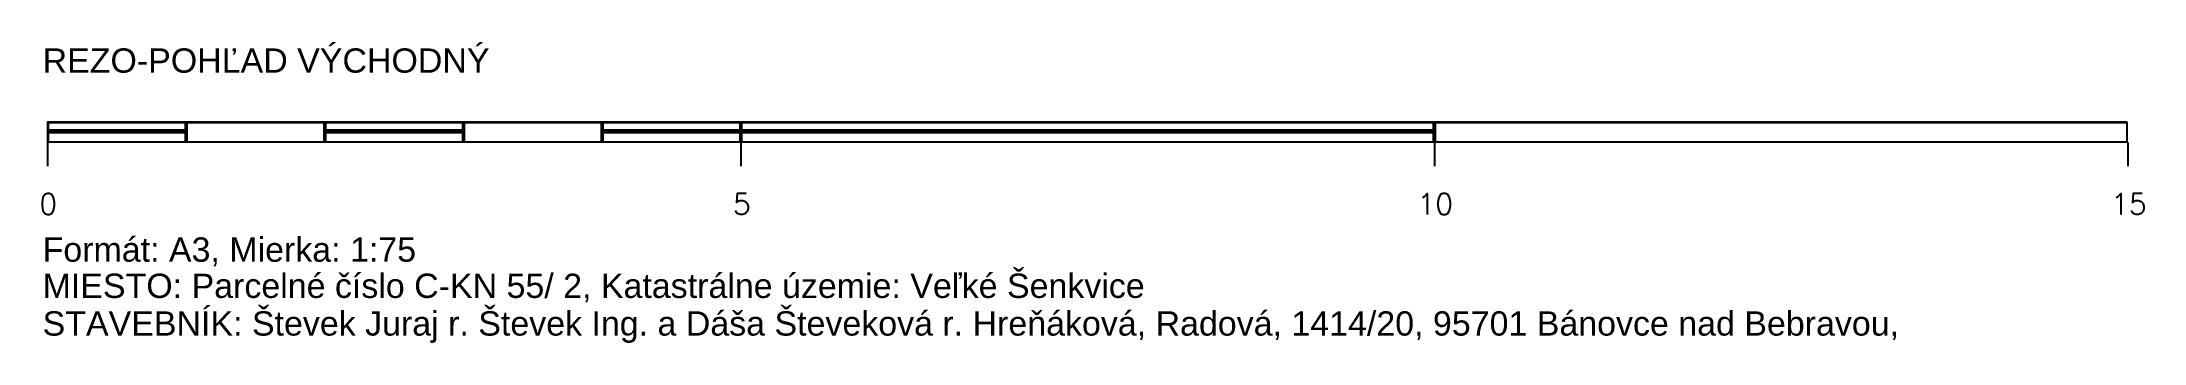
# Model space of a CAD drawing. Header units: millimetres. Extents: x 462666 to 1244237, y 2328025 to 3795663.
# Drawn here: x 1066687 to 1081826, y 2700222 to 2702388 of the extents above; entities that cross this region are included whole.
import ezdxf
from ezdxf.enums import TextEntityAlignment as Align

# ---------------------------------------------------------------- set-up
doc = ezdxf.new("R2010")
doc.units = ezdxf.units.MM
for name, color, linetype in [('DIM_100', 64, 'Continuous'), ('MUR-POH', 64, 'Continuous'), ('TXT_50_MIESTN', 7, 'Continuous')]:
    doc.layers.add(name, color=color, linetype=linetype)
doc.styles.add('ARIAL', font='arial.ttf', dxfattribs={"height": 250})
doc.styles.add('SIMPLEX', font='SIMPLEX.SHX', dxfattribs={"width": 0.7})

msp = doc.modelspace()

# ---------------------------------------------------------------- texts
at = {"layer": 'DIM_100', "color": 1, "style": 'SIMPLEX'}
for s, p in [('0', (1066732.2, 2701148)), ('5', (1071727, 2701148)), ('10', (1076721.7, 2701148)), ('15', (1081716.4, 2701148))]:
    msp.add_text(s, height=150, dxfattribs=at).set_placement(p, align=Align.CENTER)
at = {"layer": 'TXT_50_MIESTN', "style": 'ARIAL'}
for s, p in [('REZO-POHĽAD VÝCHODNÝ', (1066691.2, 2702167.7)), ('Formát: A3, Mierka: 1:75', (1066691.2, 2700806.9)), ('MIESTO: Parcelné číslo C-KN 55/ 2, Katastrálne územie:^JVeľké Šenkvice', (1066691.2, 2700546.2)), ('STAVEBNÍK: Števek Juraj r. Števek Ing. a Dáša Števeková r. Hreňáková, Radová, 1414/20, 95701 Bánovce nad Bebravou,', (1066691.2, 2700275.1))]:
    msp.add_text(s, height=175, dxfattribs=at).set_placement(p)

# ---------------------------------------------------------------- linework, layer by layer
at = {"layer": 'MUR-POH', "flags": 128}
for points in [[(1071715.2, 2701812.5), (1066725.8, 2701812.5), (1066725.8, 2701669.8), (1071715.2, 2701669.8), (1071715.2, 2701812.5), (1071715.2, 2701812.5)], [(1067719.4, 2701812.5), (1066725.8, 2701812.5), (1066725.8, 2701756.6), (1067719.4, 2701756.6), (1067719.4, 2701812.5), (1067719.4, 2701812.5)], [(1066731.1, 2701669.8), (1071715.2, 2701669.8), (1071715.2, 2701807.2), (1066731.1, 2701807.2), (1066731.1, 2701669.8), (1066731.1, 2701669.8)], [(1066731.1, 2701756.6), (1067719.4, 2701756.6), (1067719.4, 2701807.2), (1066731.1, 2701807.2), (1066731.1, 2701756.6), (1066731.1, 2701756.6)], [(1068718.4, 2701812.5), (1067724.7, 2701812.5), (1067724.7, 2701669.8), (1068718.4, 2701669.8), (1068718.4, 2701812.5), (1068718.4, 2701812.5)], [(1067730, 2701669.8), (1068718.4, 2701669.8), (1068718.4, 2701807.2), (1067730, 2701807.2), (1067730, 2701669.8), (1067730, 2701669.8)], [(1069717.3, 2701812.5), (1068723.7, 2701812.5), (1068723.7, 2701756.6), (1069717.3, 2701756.6), (1069717.3, 2701812.5), (1069717.3, 2701812.5)], [(1068728.9, 2701756.6), (1069717.3, 2701756.6), (1069717.3, 2701807.2), (1068728.9, 2701807.2), (1068728.9, 2701756.6), (1068728.9, 2701756.6)], [(1070716.3, 2701812.5), (1069722.6, 2701812.5), (1069722.6, 2701669.8), (1070716.3, 2701669.8), (1070716.3, 2701812.5), (1070716.3, 2701812.5)], [(1069727.9, 2701669.8), (1070716.3, 2701669.8), (1070716.3, 2701807.2), (1069727.9, 2701807.2), (1069727.9, 2701669.8), (1069727.9, 2701669.8)], [(1071715.2, 2701812.5), (1070721.5, 2701812.5), (1070721.5, 2701756.6), (1071715.2, 2701756.6), (1071715.2, 2701812.5), (1071715.2, 2701812.5)], [(1070726.8, 2701756.6), (1071715.2, 2701756.6), (1071715.2, 2701807.2), (1070726.8, 2701807.2), (1070726.8, 2701756.6), (1070726.8, 2701756.6)], [(1076709.9, 2701812.5), (1071720.5, 2701812.5), (1071720.5, 2701756.6), (1076709.9, 2701756.6), (1076709.9, 2701812.5), (1076709.9, 2701812.5)], [(1071725.8, 2701756.6), (1076709.9, 2701756.6), (1076709.9, 2701807.2), (1071725.8, 2701807.2), (1071725.8, 2701756.6), (1071725.8, 2701756.6)], [(1081704.6, 2701812.5), (1076715.2, 2701812.5), (1076715.2, 2701669.8), (1081704.6, 2701669.8), (1081704.6, 2701812.5), (1081704.6, 2701812.5)], [(1076720.5, 2701669.8), (1081704.6, 2701669.8), (1081704.6, 2701807.2), (1076720.5, 2701807.2), (1076720.5, 2701669.8), (1076720.5, 2701669.8)], [(1067719.4, 2701751.3), (1066725.8, 2701751.3), (1066725.8, 2701746.4), (1067719.4, 2701746.4), (1067719.4, 2701751.3), (1067719.4, 2701751.3)], [(1067719.4, 2701741.1), (1066725.8, 2701741.1), (1066725.8, 2701669.8), (1067719.4, 2701669.8), (1067719.4, 2701741.1), (1067719.4, 2701741.1)], [(1066725.8, 2701664.5), (1066725.8, 2701495.4)], [(1066725.8, 2701664.5), (1066725.8, 2701495.4)], [(1066731.1, 2701746.4), (1067719.4, 2701746.4), (1067719.4, 2701746), (1066731.1, 2701746), (1066731.1, 2701746.4), (1066731.1, 2701746.4)], [(1066731.1, 2701669.8), (1067719.4, 2701669.8), (1067719.4, 2701735.8), (1066731.1, 2701735.8), (1066731.1, 2701669.8), (1066731.1, 2701669.8)], [(1069717.3, 2701751.3), (1068723.7, 2701751.3), (1068723.7, 2701746.4), (1069717.3, 2701746.4), (1069717.3, 2701751.3), (1069717.3, 2701751.3)], [(1069717.3, 2701741.1), (1068723.7, 2701741.1), (1068723.7, 2701669.8), (1069717.3, 2701669.8), (1069717.3, 2701741.1), (1069717.3, 2701741.1)], [(1068728.9, 2701746.4), (1069717.3, 2701746.4), (1069717.3, 2701746), (1068728.9, 2701746), (1068728.9, 2701746.4), (1068728.9, 2701746.4)], [(1068728.9, 2701669.8), (1069717.3, 2701669.8), (1069717.3, 2701735.8), (1068728.9, 2701735.8), (1068728.9, 2701669.8), (1068728.9, 2701669.8)], [(1071715.2, 2701751.3), (1070721.5, 2701751.3), (1070721.5, 2701746.4), (1071715.2, 2701746.4), (1071715.2, 2701751.3), (1071715.2, 2701751.3)], [(1071715.2, 2701741.1), (1070721.5, 2701741.1), (1070721.5, 2701669.8), (1071715.2, 2701669.8), (1071715.2, 2701741.1), (1071715.2, 2701741.1)], [(1070726.8, 2701746.4), (1071715.2, 2701746.4), (1071715.2, 2701746), (1070726.8, 2701746), (1070726.8, 2701746.4), (1070726.8, 2701746.4)], [(1070726.8, 2701669.8), (1071715.2, 2701669.8), (1071715.2, 2701735.8), (1070726.8, 2701735.8), (1070726.8, 2701669.8), (1070726.8, 2701669.8)], [(1076709.9, 2701751.3), (1071720.5, 2701751.3), (1071720.5, 2701746.4), (1076709.9, 2701746.4), (1076709.9, 2701751.3), (1076709.9, 2701751.3)], [(1076709.9, 2701741.1), (1071720.5, 2701741.1), (1071720.5, 2701669.8), (1076709.9, 2701669.8), (1076709.9, 2701741.1), (1076709.9, 2701741.1)], [(1071720.5, 2701664.5), (1071720.5, 2701495.4)], [(1071720.5, 2701664.5), (1071720.5, 2701495.4)], [(1071725.8, 2701746.4), (1076709.9, 2701746.4), (1076709.9, 2701746), (1071725.8, 2701746), (1071725.8, 2701746.4), (1071725.8, 2701746.4)], [(1071725.8, 2701669.8), (1076709.9, 2701669.8), (1076709.9, 2701735.8), (1071725.8, 2701735.8), (1071725.8, 2701669.8), (1071725.8, 2701669.8)], [(1076715.2, 2701664.5), (1076715.2, 2701495.4)], [(1081709.9, 2701664.5), (1081709.9, 2701495.4)]]:
    msp.add_lwpolyline(points, dxfattribs=at)

msp.set_redraw_order([(e.dxf.handle, doc.entitydb.next_handle()) for e in msp.query("TEXT MTEXT ATTDEF DIMENSION ARC_DIMENSION")])  # texts and dimensions are drawn at this point

doc.saveas('drawing.dxf')
